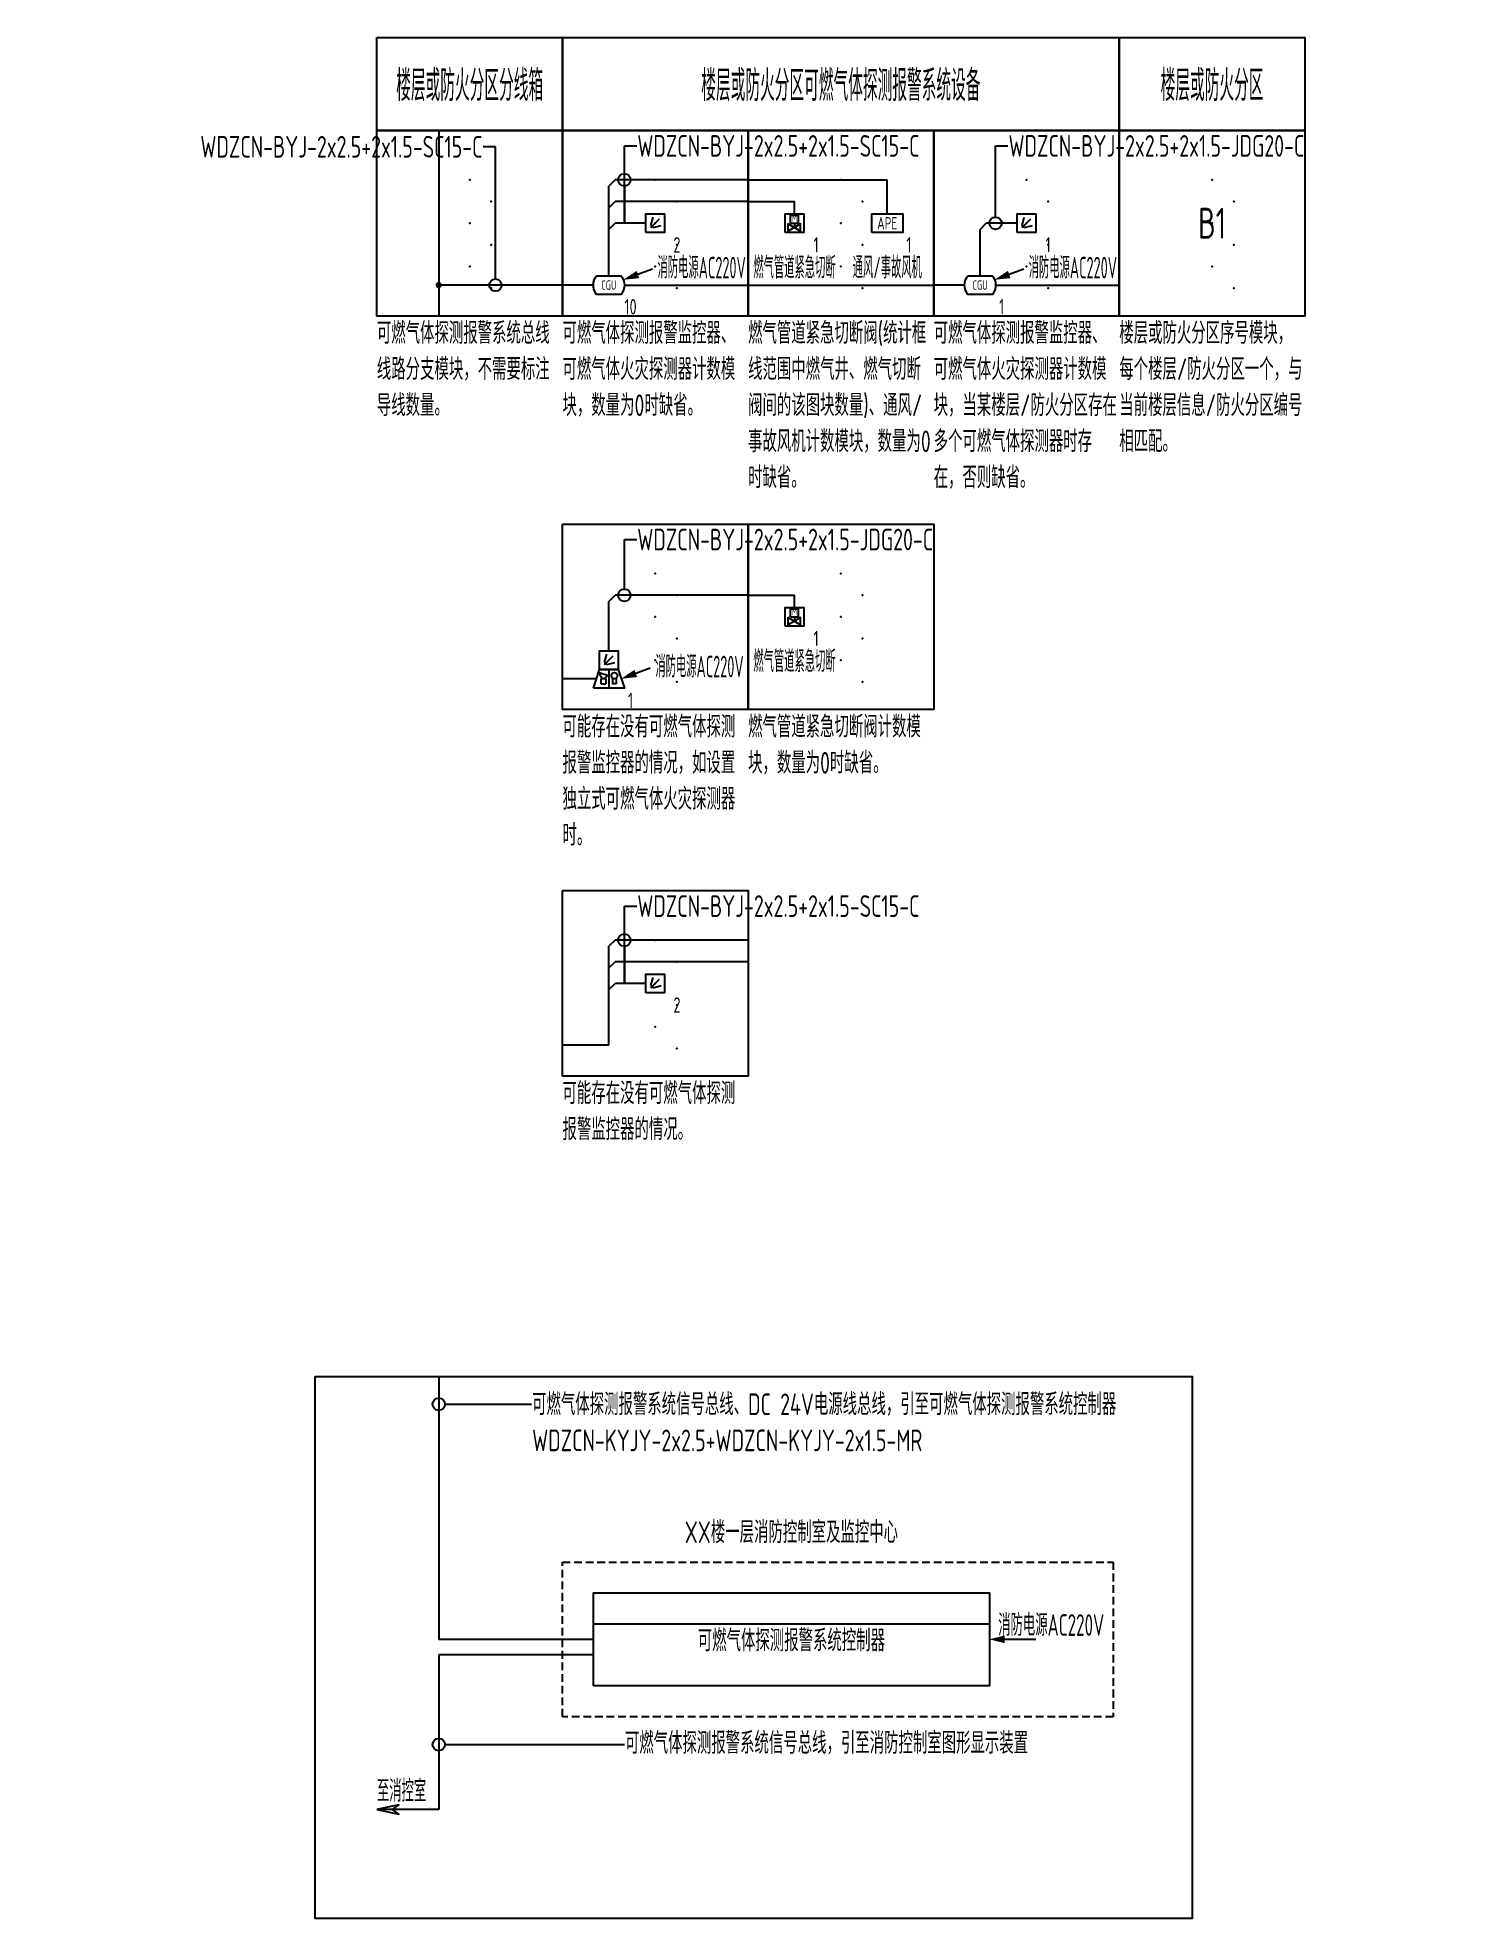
# Model space of a CAD drawing. Header units: millimetres. Extents: x -610917 to 349982, y -134386 to 210510.
# Drawn here: x 105872 to 129080, y 122281 to 152682 of the extents above; entities that cross this region are included whole.
import ezdxf
from ezdxf import colors
from ezdxf.entities.mleader import LeaderData, LeaderLine
from ezdxf.enums import TextEntityAlignment as Align
from ezdxf.math import Vec2, Vec3

# ---------------------------------------------------------------- set-up
doc = ezdxf.new("R2010")
doc.units = ezdxf.units.MM
doc.header["$LTSCALE"] = 500
doc.header["$MEASUREMENT"] = 0
doc.linetypes.add('HIDDEN', pattern=[0.375, 0.25, -0.125])
doc.layers.get('0').update_dxf_attribs({"linetype": 'CONTINUOUS'})
for name, color, linetype in [('E-FAS-DEVC', 3, 'CONTINUOUS'), ('E-FAS-WIRE', 4, 'CONTINUOUS'), ('E-POWR-EQPM', 3, 'CONTINUOUS'), ('E-REQU-DIMS', 30, 'CONTINUOUS'), ('E-UNIV-DIAG', 2, 'CONTINUOUS'), ('E-UNIV-DIAG2', 2, 'HIDDEN'), ('E-UNIV-EL', 140, 'CONTINUOUS'), ('E-UNIV-NOTE', 6, 'CONTINUOUS'), ('说明', 7, 'CONTINUOUS')]:
    doc.layers.add(name, color=color, linetype=linetype)
doc.styles.add('TH-STYLE3', font='tssdeng.shx', dxfattribs={"width": 0.7, "bigfont": 'tssdchn.shx'})

msp = doc.modelspace()

# ---------------------------------------------------------------- texts
at = {"layer": 'E-UNIV-NOTE', "style": 'TH-STYLE3'}
for s, height, width, p in [('楼层或防火分区分线箱', 500, 0.5, (112856, 151932)), ('楼层或防火分区可燃气体探测报警系统设备', 500, 0.5, (118856, 151932)), ('楼层或防火分区', 500, 0.5, (124856, 151932)), ('B1', 500, 0.7, (124856, 149682)), ('2', 250, 0.7, (116206, 149332)), ('1', 250, 0.7, (118456, 149332)), ('1', 250, 0.7, (119956, 149332)), ('1', 250, 0.7, (122206, 149332)), ('消防电源AC220V', 350, 0.5, (116606, 148982)), ('燃气管道紧急切断', 350, 0.5, (118106, 148982)), ('通风/事故风机', 350, 0.5, (119606, 148982)), ('消防电源AC220V', 350, 0.5, (122606, 148982)), ('10', 250, 0.7, (115456, 148332)), ('1', 250, 0.7, (121456, 148332)), ('1', 250, 0.7, (118456, 142969)), ('消防电源AC220V', 350, 0.5, (116571, 142534)), ('燃气管道紧急切断', 350, 0.5, (118106, 142619)), ('1', 250, 0.7, (115456, 141969)), ('2', 250, 0.7, (116206, 137044)), ('消防电源AC220V', 350, 0.6, (122256, 127041)), ('可燃气体探测报警系统控制器', 350, 0.7, (118056, 126791))]:
    msp.add_text(s, height=height, dxfattribs=dict(at, width=width)).set_placement(p, align=Align.MIDDLE)
at = {"layer": 'E-UNIV-NOTE', "style": 'TH-STYLE3', "width": 0.7}
msp.add_text('XX楼一层消防控制室及监控中心', height=350, rotation=360, dxfattribs=at).set_placement((118056, 128541), align=Align.MIDDLE)
at = {"layer": 'E-UNIV-NOTE', "style": 'TH-STYLE3', "width": 0.6}
msp.add_text('至消控室', height=350, dxfattribs=at).set_placement((111356, 124341), align=Align.MIDDLE_LEFT)
at = {"layer": '说明', "char_height": 350, "attachment_point": 1, "style": 'TH-STYLE3'}
for s, insert in [('可燃气体探测报警系统总线线路分支模块，不需要标注导线数量。', (111356, 148082)), ('可燃气体探测报警监控器、可燃气体火灾探测器计数模块，数量为0时缺省。', (114356, 148082)), ('燃气管道紧急切断阀(统计框线范围中燃气井、燃气切断阀间的该图块数量)、通风/事故风机计数模块，数量为0时缺省。', (117356, 148082)), ('可燃气体探测报警监控器、可燃气体火灾探测器计数模块，当某楼层/防火分区存在多个可燃气体探测器时存在，否则缺省。', (120356, 148082)), ('楼层或防火分区序号模块，每个楼层/防火分区一个，与当前楼层信息/防火分区编号相匹配。', (123356, 148082)), ('可能存在没有可燃气体探测报警监控器的情况，如设置独立式可燃气体火灾探测器时。', (114356, 141719)), ('燃气管道紧急切断阀计数模块，数量为0时缺省。', (117356, 141719)), ('可能存在没有可燃气体探测报警监控器的情况。', (114356, 135794))]:
    msp.add_mtext_dynamic_manual_height_columns(s, width=3000, gutter_width=9, heights=[0], dxfattribs=dict(at, insert=insert))

# ---------------------------------------------------------------- blocks, each defined once
blk = doc.blocks.new('E-ES01')
blk.add_lwpolyline([(0, 3000), (3000, 3000), (3000, 0), (0, 0)], close=True)
for p in [(1500, 2200), (1850, 1850), (1500, 1500), (1850, 1150), (1500, 800), (1850, 450)]:
    blk.add_point(p)
blk = doc.blocks.new('E-BCGS110')
blk.add_lwpolyline([(-2, 1.5), (2, 1.5, -0.333333), (2, -1.5), (-2, -1.5, -0.333333)], format="xyb", close=True)
at = {"layer": 'E-UNIV-EL', "style": 'TH-STYLE3', "width": 0.7}
blk.add_attdef('F', text='', height=1.5, dxfattribs=at).set_placement((0, 0), align=Align.MIDDLE)
blk = doc.blocks.new('E-BCGS210')
blk.add_lwpolyline([(-1.5, -1.5), (-1.5, 1.5), (1.5, 1.5), (1.5, -1.5)], close=True)
at = {"layer": 'E-UNIV-EL'}
for p, q in [((-0.71, -0.35), (-0.35, 0.97)), ((-0.71, -0.71), (0.71, 0.71)), ((-0.35, -0.71), (0.97, -0.35))]:
    blk.add_line(p, q, dxfattribs=at)
at = {"layer": 'E-UNIV-EL', "const_width": 0.25}
blk.add_lwpolyline([(-0.62, -0.44, 1), (-0.44, -0.62, 1)], format="xyb", close=True, dxfattribs=at)
blk = doc.blocks.new('E-BFAS621-3')
blk.add_lwpolyline([(-1.5, -1.5), (-1.5, 1.5), (1.5, 1.5), (1.5, -1.5)], close=True)
at = {"layer": 'E-UNIV-EL'}
for p, q in [((-0.65, 1.3), (0.65, 1.3)), ((-0.65, 0), (-0.65, 1.3)), ((-0.65, 0), (0.65, 0)), ((0, 0), (0, -0.7)), ((0.65, 0), (0.65, 1.3))]:
    blk.add_line(p, q, dxfattribs=at)
blk.add_lwpolyline([(1, -1.28), (1, -0.12), (-1, -1.28), (-1, -0.12)], close=True, dxfattribs=at)
at = {"layer": 'E-UNIV-EL', "style": 'TH-STYLE3', "width": 0.7}
blk.add_attdef('F', text='', height=1, dxfattribs=at).set_placement((0, 0.65), align=Align.MIDDLE)
blk = doc.blocks.new('E-BDB004')
blk.add_lwpolyline([(-2.5, -1.5), (-2.5, 1.5), (2.5, 1.5), (2.5, -1.5)], close=True)
at = {"layer": 'E-UNIV-EL', "style": 'TH-STYLE3', "width": 0.7}
blk.add_attdef('BOX', text='', height=2, dxfattribs=at).set_placement((0, 0), align=Align.MIDDLE)
blk = doc.blocks.new('_DotBlank')
at = {"color": 0, "linetype": 'ByBlock', "lineweight": -2}
blk.add_line((-0.5, 0), (-1, 0), dxfattribs=at)
blk.add_circle((0, 0), 0.5, dxfattribs=at)
blk = doc.blocks.new('E-BCGS215')
for points in [[(-2.5, -3), (-1.5, 0), (1.5, 0), (2.5, -3)], [(-1.5, 0), (-1.5, 3), (1.5, 3), (1.5, 0)]]:
    blk.add_lwpolyline(points, close=True)
at = {"layer": 'E-UNIV-EL'}
for p, q in [((-0.71, 1.15), (-0.35, 2.47)), ((-0.71, 0.79), (0.71, 2.21)), ((-0.35, 0.79), (0.97, 1.15)), ((0, 0), (0, -3)), ((-1.56, -0.5), (-0.24, -0.9)), ((-1.1, -1.5), (-1.56, -0.5)), ((-0.5, -1.5), (-1.3, -1.5)), ((-1.3, -1.5), (-1.3, -2.3)), ((-1.3, -2.3), (-0.5, -2.3)), ((-0.7, -1.5), (-0.24, -0.9)), ((-0.5, -1.5), (-0.5, -2.3)), ((0.6, -1.4), (0.6, -2.3)), ((1.2, -2.3), (0.6, -2.3)), ((1.2, -1.4), (1.2, -2.3))]:
    blk.add_line(p, q, dxfattribs=at)
at = {"layer": 'E-UNIV-EL', "const_width": 0.25}
blk.add_lwpolyline([(-0.62, 1.06, 1), (-0.44, 0.88, 1)], format="xyb", close=True, dxfattribs=at)
at = {"layer": 'E-UNIV-EL'}
blk.add_circle((0.9, -1), 0.5, dxfattribs=at)

# ---------------------------------------------------------------- linework, layer by layer
at = {"layer": 'E-FAS-DEVC'}
for p, q in [((115811, 148939), (115576, 148853)), ((121811, 148939), (121576, 148853)), ((115776, 142490), (115541, 142405)), ((114856, 127041), (121256, 127041)), ((122006, 126791), (121506, 126791))]:
    msp.add_line(p, q, dxfattribs=at)
for points in [[(115576, 148853, 125, 0, 0), (115341, 148768, 0, 0, 0)], [(121576, 148853, 125, 0, 0), (121341, 148768, 0, 0, 0)], [(115541, 142405, 125, 0, 0), (115306, 142319, 0, 0, 0)], [(121506, 126791, 125, 0, 0), (121256, 126791, 0, 0, 0)]]:
    msp.add_lwpolyline(points, format="xyseb", dxfattribs=at)
msp.add_lwpolyline([(114856, 126041), (114856, 127541), (121256, 127541), (121256, 126041)], close=True, dxfattribs=at)
at = {"layer": 'E-FAS-WIRE'}
for p, q in [((112356, 151182), (112356, 148182)), ((115206, 150382), (115106, 150282)), ((115106, 149582), (115106, 150282)), ((117356, 150382), (115206, 150382)), ((117356, 150382), (119606, 150382)), ((119606, 149832), (119606, 150382)), ((115106, 149932), (115206, 150032)), ((117356, 150032), (115206, 150032)), ((117356, 150032), (118106, 150032)), ((118106, 149832), (118106, 150032)), ((115106, 149582), (115206, 149682)), ((115106, 148832), (115106, 149582)), ((115706, 149682), (115206, 149682)), ((121106, 149582), (121206, 149682)), ((121106, 148832), (121106, 149582)), ((121706, 149682), (121206, 149682)), ((114356, 148682), (112356, 148682)), ((114856, 148682), (114356, 148682)), ((115356, 148682), (117356, 148682)), ((117356, 148682), (120356, 148682)), ((120856, 148682), (120356, 148682)), ((121356, 148682), (123356, 148682)), ((115106, 143569), (115206, 143669)), ((115106, 142769), (115106, 143569)), ((117356, 143669), (115206, 143669)), ((117356, 143669), (118106, 143669)), ((118106, 143469), (118106, 143669)), ((114906, 142319), (114356, 142319)), ((115206, 138094), (115106, 137994)), ((117356, 138094), (115206, 138094)), ((115106, 137294), (115106, 137994)), ((115106, 137644), (115206, 137744)), ((117356, 137744), (115206, 137744)), ((115106, 137294), (115206, 137394)), ((115106, 136394), (115106, 137294)), ((115706, 137394), (115206, 137394)), ((115106, 136394), (114356, 136394)), ((112356, 131041), (112356, 126791)), ((114856, 126791), (112356, 126791)), ((114856, 126541), (112356, 126541)), ((112356, 126541), (112356, 124041)), ((112356, 124041), (111356, 124041))]:
    msp.add_line(p, q, dxfattribs=at)
at = {"layer": 'E-FAS-WIRE', "const_width": 50}
msp.add_lwpolyline([(112331, 148682, 1), (112381, 148682, 1)], format="xyb", close=True, dxfattribs=at)
at = {"layer": 'E-FAS-WIRE'}
msp.add_lwpolyline([(111356, 124041), (111709, 123966), (111609, 124041), (111709, 124116), (111356, 124041)], dxfattribs=at)
at = {"layer": 'E-UNIV-DIAG'}
for points in [[(111356, 152682), (114356, 152682), (114356, 151182), (111356, 151182)], [(114356, 152682), (123356, 152682), (123356, 151182), (114356, 151182)], [(123356, 152682), (126356, 152682), (126356, 151182), (123356, 151182)]]:
    msp.add_lwpolyline(points, close=True, dxfattribs=at)
at = {"layer": 'E-UNIV-DIAG2'}
msp.add_lwpolyline([(114356, 125541), (114356, 128041), (123256, 128041), (123256, 125541)], close=True, dxfattribs=at)
at = {"layer": 'E-UNIV-NOTE'}
msp.add_line((115356, 150507), (115356, 150932), dxfattribs=at)
at = {"layer": '说明'}
msp.add_lwpolyline([(110359, 131041), (124535, 131041), (124535, 122281), (110359, 122281)], close=True, dxfattribs=at)

# ---------------------------------------------------------------- block references
at = {"layer": 'E-FAS-DEVC', "xscale": 100, "yscale": 100, "zscale": 100}
for name, p in [('E-BCGS210', (115856, 149682)), ('E-BCGS210', (121856, 149682)), ('E-BCGS215', (115106, 142469)), ('E-BCGS210', (115856, 137394))]:
    msp.add_blockref(name, p, dxfattribs=at)
at = {"layer": 'E-FAS-DEVC'}
ref = msp.add_blockref('E-BFAS621-3', (118106, 149682), dxfattribs=dict(at, xscale=100, yscale=100, zscale=100))
ref.add_attrib('F', 'M', dxfattribs={"layer": 'E-UNIV-EL', "height": 100, "style": 'TH-STYLE3', "width": 0.7}).set_placement((118106, 149757), align=Align.MIDDLE)
at = {"layer": 'E-FAS-DEVC', "xscale": 100, "yscale": 100, "zscale": 100}
for p in [(115106, 148682), (121106, 148682)]:
    msp.add_blockref('E-BCGS110', p, dxfattribs=at).add_auto_attribs({'F': 'CGU'})
at = {"layer": 'E-FAS-DEVC'}
ref = msp.add_blockref('E-BFAS621-3', (118106, 143319), dxfattribs=dict(at, xscale=100, yscale=100, zscale=100))
ref.add_attrib('F', 'M', dxfattribs={"layer": 'E-UNIV-EL', "height": 100, "style": 'TH-STYLE3', "width": 0.7}).set_placement((118106, 143394), align=Align.MIDDLE)
at = {"layer": 'E-POWR-EQPM', "xscale": 100, "yscale": 100, "zscale": 100}
msp.add_blockref('E-BDB004', (119606, 149682), dxfattribs=at).add_auto_attribs({'BOX': 'APE'})
at = {"layer": 'E-UNIV-DIAG'}
for p in [(111356, 148182), (114356, 148182), (117356, 148182), (120356, 148182), (123356, 148182), (114356, 141819), (117356, 141819), (114356, 135894)]:
    msp.add_blockref('E-ES01', p, dxfattribs=at)

msp.set_redraw_order([(e.dxf.handle, doc.entitydb.next_handle()) for e in msp.query("TEXT MTEXT ATTDEF DIMENSION ARC_DIMENSION")])  # texts and dimensions are drawn at this point

# ---------------------------------------------------------------- leaders
at = {"layer": 'E-REQU-DIMS'}
ml = msp.add_multileader_mtext('Standard', dxfattribs=at)
ml.set_content('WDZCN-BYJ-2x2.5+2x1.5-SC15-C', color=6, style='TH-STYLE3')
ml.set_leader_properties()
ml.set_arrow_properties(name='DOTBLANK')
ml.build(insert=Vec2(0, 0))
ml.multileader.update_dxf_attribs({"dogleg_length": 2, "arrow_head_size": 200, "scale": 100})
ctx = ml.context
ctx.base_point, ctx.scale, ctx.char_height, ctx.arrow_head_size, ctx.landing_gap_size, ctx.plane_origin = Vec3(115556, 150932), 100, 350, 200, 9, Vec3(115639, 152386)
notes = []
notes.append((ctx, [(0, (1, 1, 0), (115356, 150932), (1, 0), 200, [(2, [(115356, 150382), (115356, 150032), (115356, 149682)], 0, [])])]))
ctx.mtext.insert, ctx.mtext.flow_direction = Vec3(115565, 151107), 5
ml = msp.add_multileader_mtext('Standard', dxfattribs=at)
ml.set_content('WDZCN-BYJ-2x2.5+2x1.5-JDG20-C', color=6, style='TH-STYLE3')
ml.set_leader_properties()
ml.set_arrow_properties(name='DOTBLANK')
ml.build(insert=Vec2(0, 0))
ml.multileader.update_dxf_attribs({"dogleg_length": 2, "arrow_head_size": 200, "scale": 100})
ctx = ml.context
ctx.base_point, ctx.scale, ctx.char_height, ctx.arrow_head_size, ctx.landing_gap_size, ctx.plane_origin = Vec3(121556, 150932), 100, 350, 200, 9, Vec3(121639, 152386)
notes.append((ctx, [(0, (1, 1, 0), (121356, 150932), (1, 0), 200, [(0, [(121356, 149682)], 0, [])])]))
ctx.mtext.insert, ctx.mtext.flow_direction = Vec3(121565, 151107), 5
ml = msp.add_multileader_mtext('Standard', dxfattribs=at)
ml.set_content('WDZCN-BYJ-2x2.5+2x1.5-SC15-C', color=6, style='TH-STYLE3')
ml.set_leader_properties()
ml.set_arrow_properties(name='DOTBLANK')
ml.build(insert=Vec2(0, 0))
ml.multileader.update_dxf_attribs({"dogleg_length": 2, "arrow_head_size": 200, "scale": 100})
ctx = ml.context
ctx.base_point, ctx.scale, ctx.char_height, ctx.arrow_head_size, ctx.landing_gap_size, ctx.plane_origin = Vec3(107730, 150918), 100, 350, 200, 9, Vec3(112989, 152721)
ctx.text_align_type = 2
notes.append((ctx, [(0, (1, 1, 0), (113272, 150918), (-1, 0), 200, [(1, [(113272, 148682)], 0, [])])]))
ctx.mtext.insert, ctx.mtext.alignment, ctx.mtext.flow_direction = Vec3(113063, 151093), 3, 5
ml = msp.add_multileader_mtext('Standard', dxfattribs=at)
ml.set_content('WDZCN-BYJ-2x2.5+2x1.5-JDG20-C', color=6, style='TH-STYLE3')
ml.set_leader_properties()
ml.set_arrow_properties(name='DOTBLANK')
ml.build(insert=Vec2(0, 0))
ml.multileader.update_dxf_attribs({"dogleg_length": 2, "arrow_head_size": 200, "scale": 100})
ctx = ml.context
ctx.base_point, ctx.scale, ctx.char_height, ctx.arrow_head_size, ctx.landing_gap_size, ctx.plane_origin = Vec3(115556, 144569), 100, 350, 200, 9, Vec3(115639, 146023)
notes.append((ctx, [(0, (1, 1, 0), (115356, 144569), (1, 0), 200, [(0, [(115356, 143669)], 0, [])])]))
ctx.mtext.insert, ctx.mtext.flow_direction = Vec3(115565, 144744), 5
ml = msp.add_multileader_mtext('Standard', dxfattribs=at)
ml.set_content('WDZCN-BYJ-2x2.5+2x1.5-SC15-C', color=6, style='TH-STYLE3')
ml.set_leader_properties()
ml.set_arrow_properties(name='DOTBLANK')
ml.build(insert=Vec2(0, 0))
ml.multileader.update_dxf_attribs({"dogleg_length": 2, "arrow_head_size": 200, "scale": 100})
ctx = ml.context
ctx.base_point, ctx.scale, ctx.char_height, ctx.arrow_head_size, ctx.landing_gap_size, ctx.plane_origin = Vec3(115556, 138644), 100, 350, 200, 9, Vec3(115639, 140097)
notes.append((ctx, [(0, (1, 1, 0), (115356, 138644), (1, 0), 200, [(2, [(115356, 138094), (115356, 137744), (115356, 137394)], 0, [])])]))
ctx.mtext.insert, ctx.mtext.flow_direction = Vec3(115565, 138819), 5
ml = msp.add_multileader_mtext('Standard', dxfattribs=at)
ml.set_content('可燃气体探测报警系统信号总线、DC 24V电源线总线，引至可燃气体探测报警系统控制器\\PWDZCN-KYJY-2x2.5+WDZCN-KYJY-2x1.5-MR', color=6, style='TH-STYLE3')
ml.set_leader_properties()
ml.set_arrow_properties(name='DOTBLANK')
ml.build(insert=Vec2(0, 0))
ml.multileader.update_dxf_attribs({"dogleg_length": 2, "arrow_head_size": 200, "scale": 100})
ctx = ml.context
ctx.base_point, ctx.scale, ctx.char_height, ctx.arrow_head_size, ctx.landing_gap_size, ctx.plane_origin = Vec3(113856, 130591), 100, 350, 200, 9, Vec3(115639, 132045)
notes.append((ctx, [(0, (1, 1, 0), (113656, 130591), (1, 0), 200, [(1, [(112356, 130591)], 0, [])])]))
ctx.mtext.insert, ctx.mtext.flow_direction = Vec3(113865, 130766), 5
ml = msp.add_multileader_mtext('Standard', dxfattribs=at)
ml.set_content('可燃气体探测报警系统信号总线，引至消防控制室图形显示装置', color=6, style='TH-STYLE3')
ml.set_leader_properties()
ml.set_arrow_properties(name='DOTBLANK')
ml.build(insert=Vec2(0, 0))
ml.multileader.update_dxf_attribs({"dogleg_length": 2, "arrow_head_size": 200, "scale": 100})
ctx = ml.context
ctx.base_point, ctx.scale, ctx.char_height, ctx.arrow_head_size, ctx.landing_gap_size, ctx.plane_origin = Vec3(115356, 125091), 100, 350, 200, 9, Vec3(115639, 126545)
notes.append((ctx, [(0, (1, 1, 0), (115156, 125091), (1, 0), 200, [(1, [(112356, 125091)], 0, [])])]))
ctx.mtext.insert, ctx.mtext.flow_direction = Vec3(115365, 125291), 5
for ctx, leaders in notes:
    for number, flags, end, landing, length, lines in leaders:
        leader = LeaderData()
        leader.index, (leader.has_last_leader_line, leader.has_dogleg_vector, leader.attachment_direction) = number, flags
        leader.last_leader_point, leader.dogleg_vector, leader.dogleg_length = Vec3(end), Vec3(landing), length
        for number, points, colour, breaks in lines:
            line = LeaderLine()
            line.index, line.vertices, line.color, line.breaks = number, Vec3.list(points), colors.encode_raw_color(colour), breaks
            leader.lines.append(line)
        ctx.leaders.append(leader)

doc.saveas('drawing.dxf')
